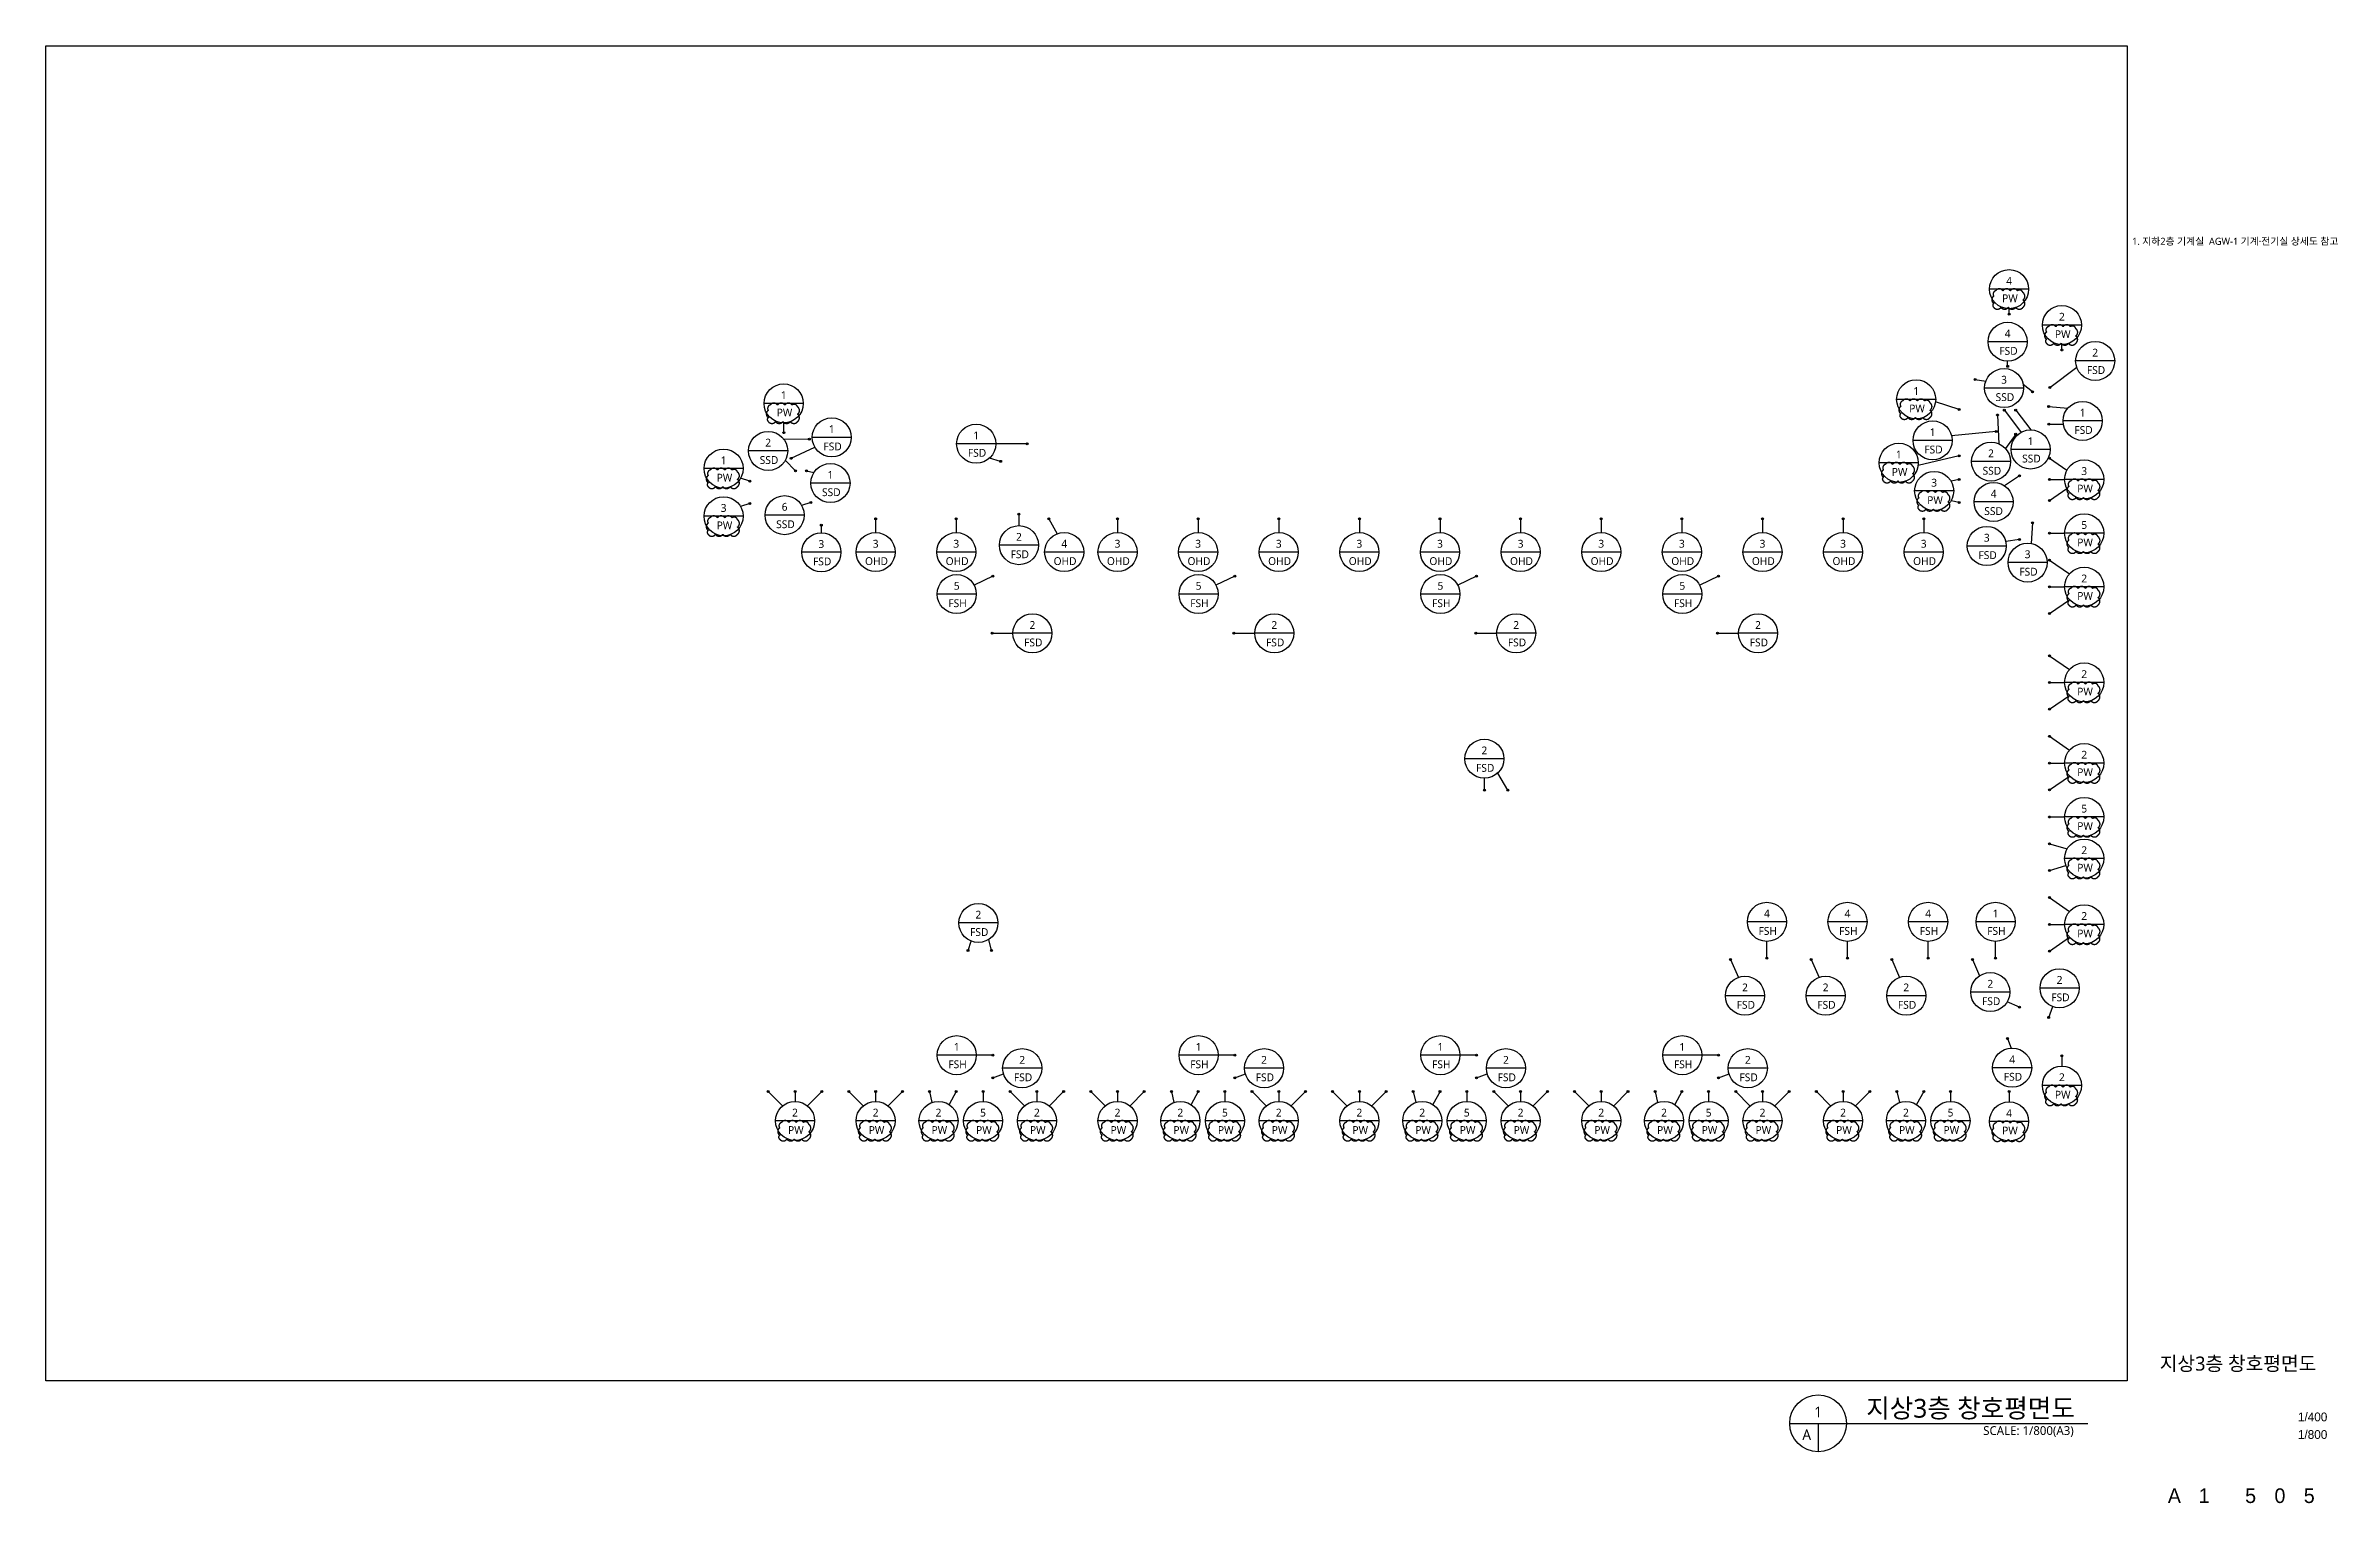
# Model space of a CAD drawing. Header units: millimetres. Extents: x -9539 to 338056, y 7443 to 2082110.
# Drawn here: x 8000 to 320239, y 929043 to 1127871 of the extents above; entities that cross this region are included whole.
import ezdxf
from ezdxf.enums import TextEntityAlignment as Align

# ---------------------------------------------------------------- set-up
doc = ezdxf.new("R2010")
doc.units = ezdxf.units.MM
doc.header["$LTSCALE"] = 1000
doc.header["$MEASUREMENT"] = 0
doc.linetypes.add('ACAD_ISO03W100', pattern=[30, 12, -18])
doc.layers.get('Defpoints').update_dxf_attribs({"color": 171, "linetype": 'CONTINUOUS'})
for name, color, linetype in [('BOX', 6, 'CONTINUOUS'), ('LED', 7, 'CONTINUOUS'), ('SYM', 7, 'CONTINUOUS'), ('TEXT', 3, 'CONTINUOUS'), ('TEXT-TITLE', 6, 'CONTINUOUS'), ('TEXT-기입', 6, 'CONTINUOUS'), ('txt', 3, 'CONTINUOUS')]:
    doc.layers.add(name, color=color, linetype=linetype)
doc.layers.add('VE변경사항적용-20220616', color=10, linetype='CONTINUOUS', plot=False)
doc.styles.add('CGS', font='cgse', dxfattribs={"bigfont": 'cgs'})
doc.styles.add('나눔바른고딕', font='NanumBarunGothic.ttf')

msp = doc.modelspace()

# ---------------------------------------------------------------- texts
at = {"layer": 'TEXT', "style": '나눔바른고딕'}
msp.add_text('1. 지하2층 기계실  AGW-1 기계·전기실 상세도 참고', height=960, dxfattribs=at).set_placement((292667, 1101200), align=Align.MIDDLE_LEFT)
msp.add_text('지상3층 창호평면도', height=2560, dxfattribs=at).set_placement((256379, 940715))
for s, p in [('1', (249819, 941491)), ('A', (248267, 938388))]:
    msp.add_text(s, height=1440, dxfattribs=at).set_placement(p, align=Align.MIDDLE)
msp.add_text('SCALE: 1/800(A3)', height=1200, dxfattribs=at).set_placement((284693, 939552), align=Align.TOP_RIGHT)
at = {"layer": 'TEXT-TITLE', "style": '나눔바른고딕'}
msp.add_text('지상3층 창호평면도', height=1920, dxfattribs=at).set_placement((307107, 947133), align=Align.CENTER)
at = {"layer": 'TEXT-기입', "style": 'CGS'}
for s, p in [('1/400', (315281, 939857)), ('1/800', (315281, 937457))]:
    msp.add_text(s, height=1200, dxfattribs=at).set_placement(p, align=Align.BOTTOM_LEFT)
for s, p in [('A', (298431, 930072)), ('1', (302481, 930072)), ('5', (308831, 930072)), ('0', (312831, 930072)), ('5', (316831, 930072))]:
    msp.add_text(s, height=2000, dxfattribs=at).set_placement(p, align=Align.MIDDLE_CENTER)
at = {"layer": 'txt', "style": '나눔바른고딕'}
for s, height, p in [('4', 1067, (275880, 1095803)), ('PW', 1066.7, (275996, 1093421)), ('2', 1067, (283080, 1090903)), ('FSD', 1066.7, (275796, 1086251)), ('4', 1067, (275680, 1088625)), ('PW', 1066.7, (283196, 1088521)), ('FSD', 1066.7, (287740, 1083632)), ('2', 1067, (287623, 1086006)), ('1', 1067, (108680, 1080211)), ('1', 1067, (263199, 1080771)), ('SSD', 1066.7, (275308, 1079940)), ('3', 1067, (275191, 1082314)), ('PW', 1066.7, (108796, 1077837)), ('PW', 1066.7, (263316, 1078389)), ('1', 1067, (285915, 1077829)), ('2', 1067, (106561, 1073732)), ('1', 1067, (115240, 1075584)), ('1', 1067, (134949, 1074712)), ('1', 1067, (265445, 1075167)), ('1', 1067, (278811, 1073931)), ('FSD', 1066.7, (286032, 1075455)), ('1', 1067, (100484, 1071327)), ('SSD', 1066.7, (106678, 1071358)), ('FSD', 1066.7, (115356, 1073209)), ('FSD', 1066.7, (135065, 1072338)), ('1', 1067, (260823, 1072112)), ('FSD', 1066.7, (265561, 1072792)), ('2', 1067, (273412, 1072270)), ('SSD', 1066.7, (278927, 1071557)), ('PW', 1066.7, (100601, 1068953)), ('1', 1067, (115063, 1069343)), ('PW', 1066.7, (260940, 1069730)), ('3', 1067, (265653, 1068267)), ('SSD', 1066.7, (273529, 1069896)), ('PW', 1066.7, (286242, 1067468)), ('3', 1067, (286125, 1069849)), ('3', 1067, (100484, 1064822)), ('6', 1067, (108809, 1064972)), ('SSD', 1066.7, (115180, 1066968)), ('PW', 1066.7, (265770, 1065885)), ('SSD', 1066.7, (273765, 1064394)), ('4', 1067, (273765, 1066768)), ('PW', 1066.7, (100601, 1062447)), ('SSD', 1066.7, (108926, 1062597)), ('5', 1067, (286125, 1062499)), ('3', 1067, (113818, 1059901)), ('3', 1067, (121230, 1059942)), ('3', 1067, (132230, 1059942)), ('FSD', 1066.7, (140896, 1058502)), ('2', 1067, (140780, 1060876)), ('4', 1067, (146956, 1059942)), ('3', 1067, (154230, 1059942)), ('3', 1067, (165230, 1059942)), ('3', 1067, (176230, 1059942)), ('3', 1067, (187230, 1059942)), ('3', 1067, (198230, 1059942)), ('3', 1067, (209230, 1059942)), ('3', 1067, (220230, 1059942)), ('3', 1067, (231230, 1059942)), ('3', 1067, (242230, 1059942)), ('3', 1067, (253230, 1059942)), ('3', 1067, (264230, 1059942)), ('FSD', 1066.7, (272948, 1058387)), ('3', 1067, (272832, 1060761)), ('3', 1067, (278404, 1058498)), ('PW', 1066.7, (286242, 1060118)), ('FSD', 1066.7, (113934, 1057526)), ('OHD', 1066.7, (121346, 1057568)), ('OHD', 1066.7, (132346, 1057568)), ('OHD', 1066.7, (147072, 1057568)), ('OHD', 1066.7, (154346, 1057568)), ('OHD', 1066.7, (165346, 1057568)), ('OHD', 1066.7, (176346, 1057568)), ('OHD', 1066.7, (187346, 1057568)), ('OHD', 1066.7, (198346, 1057568)), ('OHD', 1066.7, (209346, 1057568)), ('OHD', 1066.7, (220346, 1057568)), ('OHD', 1066.7, (231346, 1057568)), ('OHD', 1066.7, (242346, 1057568)), ('OHD', 1066.7, (253346, 1057568)), ('OHD', 1066.7, (264346, 1057568)), ('FSD', 1066.7, (278521, 1056123)), ('2', 1067, (286125, 1055199)), ('FSH', 1066.7, (132405, 1051826)), ('5', 1067, (132289, 1054200)), ('FSH', 1066.7, (165405, 1051826)), ('5', 1067, (165289, 1054200)), ('FSH', 1066.7, (198405, 1051826)), ('5', 1067, (198289, 1054200)), ('FSH', 1066.7, (231405, 1051826)), ('5', 1067, (231289, 1054200)), ('PW', 1066.7, (286242, 1052818)), ('2', 1067, (142621, 1048849)), ('2', 1067, (175621, 1048849)), ('2', 1067, (208621, 1048849)), ('2', 1067, (241621, 1048849)), ('FSD', 1066.7, (142737, 1046475)), ('FSD', 1066.7, (175737, 1046475)), ('FSD', 1066.7, (208737, 1046475)), ('FSD', 1066.7, (241737, 1046475)), ('PW', 1066.7, (286242, 1039768)), ('2', 1067, (286125, 1042149)), ('2', 1067, (204280, 1031738)), ('2', 1067, (286125, 1031149)), ('FSD', 1066.7, (204396, 1029363)), ('PW', 1066.7, (286242, 1028768)), ('5', 1067, (286125, 1023799)), ('PW', 1066.7, (286242, 1021418)), ('2', 1067, (286125, 1018124)), ('PW', 1066.7, (286242, 1015742)), ('2', 1067, (135243, 1009336)), ('4', 1067, (242830, 1009491)), ('4', 1067, (253830, 1009491)), ('4', 1067, (264830, 1009491)), ('1', 1067, (274030, 1009491)), ('2', 1067, (286125, 1009149)), ('FSD', 1066.7, (135360, 1006962)), ('FSH', 1066.7, (242946, 1007116)), ('FSH', 1066.7, (253946, 1007116)), ('FSH', 1066.7, (264946, 1007116)), ('FSH', 1066.7, (274146, 1007116)), ('PW', 1066.7, (286242, 1006768)), ('2', 1067, (239842, 999408)), ('2', 1067, (250842, 999408)), ('2', 1067, (261842, 999408)), ('2', 1067, (273310, 999904)), ('2', 1067, (282764, 1000429)), ('FSD', 1066.7, (239958, 997034)), ('FSD', 1066.7, (250958, 997034)), ('FSD', 1066.7, (261958, 997034)), ('FSD', 1066.7, (273426, 997530)), ('FSD', 1066.7, (282881, 998055)), ('1', 1067, (132289, 991299)), ('2', 1067, (141226, 989523)), ('1', 1067, (165289, 991299)), ('2', 1067, (174226, 989523)), ('1', 1067, (198289, 991299)), ('2', 1067, (207226, 989523)), ('1', 1067, (231289, 991299)), ('2', 1067, (240226, 989523)), ('4', 1067, (276292, 989595)), ('FSH', 1066.7, (132405, 988925)), ('FSD', 1066.7, (141342, 987148)), ('FSH', 1066.7, (165405, 988925)), ('FSD', 1066.7, (174342, 987148)), ('FSH', 1066.7, (198405, 988925)), ('FSD', 1066.7, (207342, 987148)), ('FSH', 1066.7, (231405, 988925)), ('FSD', 1066.7, (240342, 987148)), ('FSD', 1066.7, (276408, 987221)), ('2', 1067, (283080, 987157)), ('PW', 1066.7, (283196, 984775)), ('PW', 1066.7, (110346, 979955)), ('2', 1067, (110230, 982329)), ('PW', 1066.7, (121346, 979955)), ('2', 1067, (121230, 982329)), ('PW', 1066.7, (129921, 979955)), ('2', 1067, (129804, 982329)), ('PW', 1066.7, (135996, 979955)), ('5', 1067, (135880, 982329)), ('PW', 1066.7, (143346, 979955)), ('2', 1067, (143230, 982329)), ('PW', 1066.7, (154346, 979955)), ('2', 1067, (154230, 982329)), ('PW', 1066.7, (162921, 979955)), ('2', 1067, (162804, 982329)), ('PW', 1066.7, (168996, 979955)), ('5', 1067, (168880, 982329)), ('PW', 1066.7, (176346, 979955)), ('2', 1067, (176230, 982329)), ('PW', 1066.7, (187346, 979955)), ('2', 1067, (187230, 982329)), ('PW', 1066.7, (195921, 979955)), ('2', 1067, (195804, 982329)), ('PW', 1066.7, (201996, 979955)), ('5', 1067, (201880, 982329)), ('PW', 1066.7, (209346, 979955)), ('2', 1067, (209230, 982329)), ('PW', 1066.7, (220346, 979955)), ('2', 1067, (220230, 982329)), ('PW', 1066.7, (228921, 979955)), ('2', 1067, (228804, 982329)), ('PW', 1066.7, (234996, 979955)), ('5', 1067, (234880, 982329)), ('PW', 1066.7, (242346, 979955)), ('2', 1067, (242230, 982329)), ('PW', 1066.7, (253346, 979955)), ('2', 1067, (253230, 982329)), ('PW', 1066.7, (261921, 979955)), ('2', 1067, (261804, 982329)), ('PW', 1066.7, (267996, 979955)), ('5', 1067, (267880, 982329)), ('4', 1067, (275880, 982257)), ('PW', 1066.7, (275996, 979883))]:
    msp.add_text(s, height=height, dxfattribs=at).set_placement(p, align=Align.MIDDLE_CENTER)

# ---------------------------------------------------------------- hatches: boundary and pattern name
at = {"layer": 'LED'}
h = msp.add_hatch(color=256, dxfattribs=at)
h.dxf.hatch_style = 1
edge = h.paths.add_edge_path()
edge.add_arc((275880, 1091271), 133, 0, 360)
h = msp.add_hatch(color=256, dxfattribs=at)
h.dxf.hatch_style = 1
edge = h.paths.add_edge_path()
edge.add_arc((275680, 1084141), 133, 0, 360)
h = msp.add_hatch(color=256, dxfattribs=at)
h.dxf.hatch_style = 1
edge = h.paths.add_edge_path()
edge.add_arc((283080, 1086371), 133, 0, 360)
h = msp.add_hatch(color=256, dxfattribs=at)
h.dxf.hatch_style = 1
edge = h.paths.add_edge_path()
edge.add_arc((271255, 1082341), 133, 0, 360)
h = msp.add_hatch(color=256, dxfattribs=at)
h.dxf.hatch_style = 1
edge = h.paths.add_edge_path()
edge.add_arc((279080, 1080646), 133, 0, 360)
h = msp.add_hatch(color=256, dxfattribs=at)
h.dxf.hatch_style = 1
edge = h.paths.add_edge_path()
edge.add_arc((281426, 1081268), 133, 0, 360)
h = msp.add_hatch(color=256, dxfattribs=at)
h.dxf.hatch_style = 1
edge = h.paths.add_edge_path()
edge.add_arc((269051, 1078268), 133, 0, 360)
h = msp.add_hatch(color=256, dxfattribs=at)
h.dxf.hatch_style = 1
edge = h.paths.add_edge_path()
edge.add_arc((274276, 1077498), 133, 0, 360)
h = msp.add_hatch(color=256, dxfattribs=at)
h.dxf.hatch_style = 1
edge = h.paths.add_edge_path()
edge.add_arc((275226, 1078148), 133, 0, 360)
h = msp.add_hatch(color=256, dxfattribs=at)
h.dxf.hatch_style = 1
edge = h.paths.add_edge_path()
edge.add_arc((276776, 1078148), 133, 0, 360)
h = msp.add_hatch(color=256, dxfattribs=at)
h.dxf.hatch_style = 1
edge = h.paths.add_edge_path()
edge.add_arc((281276, 1078643), 133, 0, 360)
h = msp.add_hatch(color=256, dxfattribs=at)
h.dxf.hatch_style = 1
edge = h.paths.add_edge_path()
edge.add_arc((108684, 1075088), 133, 0, 360)
h = msp.add_hatch(color=256, dxfattribs=at)
h.dxf.hatch_style = 1
edge = h.paths.add_edge_path()
edge.add_arc((112184, 1074214), 133, 0, 360)
h = msp.add_hatch(color=256, dxfattribs=at)
h.dxf.hatch_style = 1
edge = h.paths.add_edge_path()
edge.add_arc((274126, 1075243), 133, 0, 360)
h = msp.add_hatch(color=256, dxfattribs=at)
h.dxf.hatch_style = 1
edge = h.paths.add_edge_path()
edge.add_arc((276776, 1074868), 133, 0, 360)
h = msp.add_hatch(color=256, dxfattribs=at)
h.dxf.hatch_style = 1
edge = h.paths.add_edge_path()
edge.add_arc((281280, 1076241), 133, 0, 360)
h = msp.add_hatch(color=256, dxfattribs=at)
h.dxf.hatch_style = 1
edge = h.paths.add_edge_path()
edge.add_arc((109721, 1071589), 133, 0, 360)
h = msp.add_hatch(color=256, dxfattribs=at)
h.dxf.hatch_style = 1
edge = h.paths.add_edge_path()
edge.add_arc((138284, 1071181), 133, 0, 360)
h = msp.add_hatch(color=256, dxfattribs=at)
h.dxf.hatch_style = 1
edge = h.paths.add_edge_path()
edge.add_arc((141884, 1073581), 133, 0, 360)
h = msp.add_hatch(color=256, dxfattribs=at)
h.dxf.hatch_style = 1
edge = h.paths.add_edge_path()
edge.add_arc((269051, 1071918), 133, 0, 360)
h = msp.add_hatch(color=256, dxfattribs=at)
h.dxf.hatch_style = 1
edge = h.paths.add_edge_path()
edge.add_arc((281401, 1071614), 133, 0, 360)
h = msp.add_hatch(color=256, dxfattribs=at)
h.dxf.hatch_style = 1
edge = h.paths.add_edge_path()
edge.add_arc((104059, 1068468), 133, 0, 360)
h = msp.add_hatch(color=256, dxfattribs=at)
h.dxf.hatch_style = 1
edge = h.paths.add_edge_path()
edge.add_arc((110279, 1069889), 133, 0, 360)
h = msp.add_hatch(color=256, dxfattribs=at)
h.dxf.hatch_style = 1
edge = h.paths.add_edge_path()
edge.add_arc((111784, 1069889), 133, 0, 360)
h = msp.add_hatch(color=256, dxfattribs=at)
h.dxf.hatch_style = 1
edge = h.paths.add_edge_path()
edge.add_arc((269051, 1068718), 133, 0, 360)
h = msp.add_hatch(color=256, dxfattribs=at)
h.dxf.hatch_style = 1
edge = h.paths.add_edge_path()
edge.add_arc((277310, 1069215), 133, 0, 360)
h = msp.add_hatch(color=256, dxfattribs=at)
h.dxf.hatch_style = 1
edge = h.paths.add_edge_path()
edge.add_arc((281403, 1068712), 133, 0, 360)
h = msp.add_hatch(color=256, dxfattribs=at)
h.dxf.hatch_style = 1
edge = h.paths.add_edge_path()
edge.add_arc((104059, 1065414), 133, 0, 360)
h = msp.add_hatch(color=256, dxfattribs=at)
h.dxf.hatch_style = 1
edge = h.paths.add_edge_path()
edge.add_arc((112384, 1065564), 133, 0, 360)
h = msp.add_hatch(color=256, dxfattribs=at)
h.dxf.hatch_style = 1
edge = h.paths.add_edge_path()
edge.add_arc((269051, 1065549), 133, 0, 360)
h = msp.add_hatch(color=256, dxfattribs=at)
h.dxf.hatch_style = 1
edge = h.paths.add_edge_path()
edge.add_arc((281401, 1065818), 133, 0, 360)
h = msp.add_hatch(color=256, dxfattribs=at)
h.dxf.hatch_style = 1
edge = h.paths.add_edge_path()
edge.add_arc((113817, 1062461), 133, 0, 360)
h = msp.add_hatch(color=256, dxfattribs=at)
h.dxf.hatch_style = 1
edge = h.paths.add_edge_path()
edge.add_arc((121231, 1063354), 133, 0, 360)
h = msp.add_hatch(color=256, dxfattribs=at)
h.dxf.hatch_style = 1
edge = h.paths.add_edge_path()
edge.add_arc((132231, 1063354), 133, 0, 360)
h = msp.add_hatch(color=256, dxfattribs=at)
h.dxf.hatch_style = 1
edge = h.paths.add_edge_path()
edge.add_arc((140782, 1063970), 133, 0, 360)
h = msp.add_hatch(color=256, dxfattribs=at)
h.dxf.hatch_style = 1
edge = h.paths.add_edge_path()
edge.add_arc((144841, 1063354), 133, 0, 360)
h = msp.add_hatch(color=256, dxfattribs=at)
h.dxf.hatch_style = 1
edge = h.paths.add_edge_path()
edge.add_arc((154231, 1063354), 133, 0, 360)
h = msp.add_hatch(color=256, dxfattribs=at)
h.dxf.hatch_style = 1
edge = h.paths.add_edge_path()
edge.add_arc((165231, 1063354), 133, 0, 360)
h = msp.add_hatch(color=256, dxfattribs=at)
h.dxf.hatch_style = 1
edge = h.paths.add_edge_path()
edge.add_arc((176231, 1063354), 133, 0, 360)
h = msp.add_hatch(color=256, dxfattribs=at)
h.dxf.hatch_style = 1
edge = h.paths.add_edge_path()
edge.add_arc((187231, 1063354), 133, 0, 360)
h = msp.add_hatch(color=256, dxfattribs=at)
h.dxf.hatch_style = 1
edge = h.paths.add_edge_path()
edge.add_arc((198231, 1063354), 133, 0, 360)
h = msp.add_hatch(color=256, dxfattribs=at)
h.dxf.hatch_style = 1
edge = h.paths.add_edge_path()
edge.add_arc((209231, 1063354), 133, 0, 360)
h = msp.add_hatch(color=256, dxfattribs=at)
h.dxf.hatch_style = 1
edge = h.paths.add_edge_path()
edge.add_arc((220231, 1063354), 133, 0, 360)
h = msp.add_hatch(color=256, dxfattribs=at)
h.dxf.hatch_style = 1
edge = h.paths.add_edge_path()
edge.add_arc((231231, 1063354), 133, 0, 360)
h = msp.add_hatch(color=256, dxfattribs=at)
h.dxf.hatch_style = 1
edge = h.paths.add_edge_path()
edge.add_arc((242231, 1063354), 133, 0, 360)
h = msp.add_hatch(color=256, dxfattribs=at)
h.dxf.hatch_style = 1
edge = h.paths.add_edge_path()
edge.add_arc((253231, 1063354), 133, 0, 360)
h = msp.add_hatch(color=256, dxfattribs=at)
h.dxf.hatch_style = 1
edge = h.paths.add_edge_path()
edge.add_arc((264231, 1063354), 133, 0, 360)
h = msp.add_hatch(color=256, dxfattribs=at)
h.dxf.hatch_style = 1
edge = h.paths.add_edge_path()
edge.add_arc((279078, 1062787), 133, 0, 360)
h = msp.add_hatch(color=256, dxfattribs=at)
h.dxf.hatch_style = 1
edge = h.paths.add_edge_path()
edge.add_arc((277310, 1060515), 133, 0, 360)
h = msp.add_hatch(color=256, dxfattribs=at)
h.dxf.hatch_style = 1
edge = h.paths.add_edge_path()
edge.add_arc((281403, 1061362), 133, 0, 360)
h = msp.add_hatch(color=256, dxfattribs=at)
h.dxf.hatch_style = 1
edge = h.paths.add_edge_path()
edge.add_arc((137226, 1055518), 133, 0, 360)
h = msp.add_hatch(color=256, dxfattribs=at)
h.dxf.hatch_style = 1
edge = h.paths.add_edge_path()
edge.add_arc((170226, 1055518), 133, 0, 360)
h = msp.add_hatch(color=256, dxfattribs=at)
h.dxf.hatch_style = 1
edge = h.paths.add_edge_path()
edge.add_arc((203226, 1055518), 133, 0, 360)
h = msp.add_hatch(color=256, dxfattribs=at)
h.dxf.hatch_style = 1
edge = h.paths.add_edge_path()
edge.add_arc((236226, 1055518), 133, 0, 360)
h = msp.add_hatch(color=256, dxfattribs=at)
h.dxf.hatch_style = 1
edge = h.paths.add_edge_path()
edge.add_arc((281401, 1057714), 133, 0, 360)
h = msp.add_hatch(color=256, dxfattribs=at)
h.dxf.hatch_style = 1
edge = h.paths.add_edge_path()
edge.add_arc((281403, 1054062), 133, 0, 360)
h = msp.add_hatch(color=256, dxfattribs=at)
h.dxf.hatch_style = 1
edge = h.paths.add_edge_path()
edge.add_arc((281401, 1050418), 133, 0, 360)
h = msp.add_hatch(color=256, dxfattribs=at)
h.dxf.hatch_style = 1
edge = h.paths.add_edge_path()
edge.add_arc((137108, 1047720), 133, 0, 360)
h = msp.add_hatch(color=256, dxfattribs=at)
h.dxf.hatch_style = 1
edge = h.paths.add_edge_path()
edge.add_arc((170108, 1047720), 133, 0, 360)
h = msp.add_hatch(color=256, dxfattribs=at)
h.dxf.hatch_style = 1
edge = h.paths.add_edge_path()
edge.add_arc((203108, 1047720), 133, 0, 360)
h = msp.add_hatch(color=256, dxfattribs=at)
h.dxf.hatch_style = 1
edge = h.paths.add_edge_path()
edge.add_arc((236108, 1047720), 133, 0, 360)
h = msp.add_hatch(color=256, dxfattribs=at)
h.dxf.hatch_style = 1
edge = h.paths.add_edge_path()
edge.add_arc((281401, 1044664), 133, 0, 360)
h = msp.add_hatch(color=256, dxfattribs=at)
h.dxf.hatch_style = 1
edge = h.paths.add_edge_path()
edge.add_arc((281403, 1041012), 133, 0, 360)
h = msp.add_hatch(color=256, dxfattribs=at)
h.dxf.hatch_style = 1
edge = h.paths.add_edge_path()
edge.add_arc((281401, 1037368), 133, 0, 360)
h = msp.add_hatch(color=256, dxfattribs=at)
h.dxf.hatch_style = 1
edge = h.paths.add_edge_path()
edge.add_arc((281401, 1033664), 133, 0, 360)
h = msp.add_hatch(color=256, dxfattribs=at)
h.dxf.hatch_style = 1
edge = h.paths.add_edge_path()
edge.add_arc((281403, 1030012), 133, 0, 360)
h = msp.add_hatch(color=256, dxfattribs=at)
h.dxf.hatch_style = 1
edge = h.paths.add_edge_path()
edge.add_arc((204284, 1026318), 133, 0, 360)
h = msp.add_hatch(color=256, dxfattribs=at)
h.dxf.hatch_style = 1
edge = h.paths.add_edge_path()
edge.add_arc((207484, 1026318), 133, 0, 360)
h = msp.add_hatch(color=256, dxfattribs=at)
h.dxf.hatch_style = 1
edge = h.paths.add_edge_path()
edge.add_arc((281401, 1026368), 133, 0, 360)
h = msp.add_hatch(color=256, dxfattribs=at)
h.dxf.hatch_style = 1
edge = h.paths.add_edge_path()
edge.add_arc((281403, 1022662), 133, 0, 360)
h = msp.add_hatch(color=256, dxfattribs=at)
h.dxf.hatch_style = 1
edge = h.paths.add_edge_path()
edge.add_arc((281403, 1019012), 133, 0, 360)
h = msp.add_hatch(color=256, dxfattribs=at)
h.dxf.hatch_style = 1
edge = h.paths.add_edge_path()
edge.add_arc((281401, 1015368), 133, 0, 360)
h = msp.add_hatch(color=256, dxfattribs=at)
h.dxf.hatch_style = 1
edge = h.paths.add_edge_path()
edge.add_arc((281401, 1011664), 133, 0, 360)
h = msp.add_hatch(color=256, dxfattribs=at)
h.dxf.hatch_style = 1
edge = h.paths.add_edge_path()
edge.add_arc((281403, 1008012), 133, 0, 360)
h = msp.add_hatch(color=256, dxfattribs=at)
h.dxf.hatch_style = 1
edge = h.paths.add_edge_path()
edge.add_arc((133831, 1004461), 133, 0, 360)
h = msp.add_hatch(color=256, dxfattribs=at)
h.dxf.hatch_style = 1
edge = h.paths.add_edge_path()
edge.add_arc((137031, 1004461), 133, 0, 360)
h = msp.add_hatch(color=256, dxfattribs=at)
h.dxf.hatch_style = 1
edge = h.paths.add_edge_path()
edge.add_arc((237878, 1003212), 133, 0, 360)
h = msp.add_hatch(color=256, dxfattribs=at)
h.dxf.hatch_style = 1
edge = h.paths.add_edge_path()
edge.add_arc((242832, 1003420), 133, 0, 360)
h = msp.add_hatch(color=256, dxfattribs=at)
h.dxf.hatch_style = 1
edge = h.paths.add_edge_path()
edge.add_arc((248878, 1003212), 133, 0, 360)
h = msp.add_hatch(color=256, dxfattribs=at)
h.dxf.hatch_style = 1
edge = h.paths.add_edge_path()
edge.add_arc((253832, 1003420), 133, 0, 360)
h = msp.add_hatch(color=256, dxfattribs=at)
h.dxf.hatch_style = 1
edge = h.paths.add_edge_path()
edge.add_arc((259878, 1003212), 133, 0, 360)
h = msp.add_hatch(color=256, dxfattribs=at)
h.dxf.hatch_style = 1
edge = h.paths.add_edge_path()
edge.add_arc((264832, 1003420), 133, 0, 360)
h = msp.add_hatch(color=256, dxfattribs=at)
h.dxf.hatch_style = 1
edge = h.paths.add_edge_path()
edge.add_arc((270878, 1003212), 133, 0, 360)
h = msp.add_hatch(color=256, dxfattribs=at)
h.dxf.hatch_style = 1
edge = h.paths.add_edge_path()
edge.add_arc((274032, 1003420), 133, 0, 360)
h = msp.add_hatch(color=256, dxfattribs=at)
h.dxf.hatch_style = 1
edge = h.paths.add_edge_path()
edge.add_arc((281401, 1004368), 133, 0, 360)
h = msp.add_hatch(color=256, dxfattribs=at)
h.dxf.hatch_style = 1
edge = h.paths.add_edge_path()
edge.add_arc((277309, 996718), 133, 0, 360)
h = msp.add_hatch(color=256, dxfattribs=at)
h.dxf.hatch_style = 1
edge = h.paths.add_edge_path()
edge.add_arc((281276, 995318), 133, 0, 360)
h = msp.add_hatch(color=256, dxfattribs=at)
h.dxf.hatch_style = 1
edge = h.paths.add_edge_path()
edge.add_arc((137226, 990168), 133, 0, 360)
h = msp.add_hatch(color=256, dxfattribs=at)
h.dxf.hatch_style = 1
edge = h.paths.add_edge_path()
edge.add_arc((170226, 990168), 133, 0, 360)
h = msp.add_hatch(color=256, dxfattribs=at)
h.dxf.hatch_style = 1
edge = h.paths.add_edge_path()
edge.add_arc((203226, 990168), 133, 0, 360)
h = msp.add_hatch(color=256, dxfattribs=at)
h.dxf.hatch_style = 1
edge = h.paths.add_edge_path()
edge.add_arc((236226, 990168), 133, 0, 360)
h = msp.add_hatch(color=256, dxfattribs=at)
h.dxf.hatch_style = 1
edge = h.paths.add_edge_path()
edge.add_arc((275677, 992450), 133, 0, 360)
h = msp.add_hatch(color=256, dxfattribs=at)
h.dxf.hatch_style = 1
edge = h.paths.add_edge_path()
edge.add_arc((283077, 990095), 133, 0, 360)
h = msp.add_hatch(color=256, dxfattribs=at)
h.dxf.hatch_style = 1
edge = h.paths.add_edge_path()
edge.add_arc((137226, 987068), 133, 0, 360)
h = msp.add_hatch(color=256, dxfattribs=at)
h.dxf.hatch_style = 1
edge = h.paths.add_edge_path()
edge.add_arc((170226, 987068), 133, 0, 360)
h = msp.add_hatch(color=256, dxfattribs=at)
h.dxf.hatch_style = 1
edge = h.paths.add_edge_path()
edge.add_arc((203226, 987068), 133, 0, 360)
h = msp.add_hatch(color=256, dxfattribs=at)
h.dxf.hatch_style = 1
edge = h.paths.add_edge_path()
edge.add_arc((236226, 987068), 133, 0, 360)
h = msp.add_hatch(color=256, dxfattribs=at)
h.dxf.hatch_style = 1
edge = h.paths.add_edge_path()
edge.add_arc((106579, 985196), 133, 0, 360)
h = msp.add_hatch(color=256, dxfattribs=at)
h.dxf.hatch_style = 1
edge = h.paths.add_edge_path()
edge.add_arc((110232, 985195), 133, 0, 360)
h = msp.add_hatch(color=256, dxfattribs=at)
h.dxf.hatch_style = 1
edge = h.paths.add_edge_path()
edge.add_arc((113881, 985196), 133, 0, 360)
h = msp.add_hatch(color=256, dxfattribs=at)
h.dxf.hatch_style = 1
edge = h.paths.add_edge_path()
edge.add_arc((117579, 985196), 133, 0, 360)
h = msp.add_hatch(color=256, dxfattribs=at)
h.dxf.hatch_style = 1
edge = h.paths.add_edge_path()
edge.add_arc((121232, 985195), 133, 0, 360)
h = msp.add_hatch(color=256, dxfattribs=at)
h.dxf.hatch_style = 1
edge = h.paths.add_edge_path()
edge.add_arc((124881, 985196), 133, 0, 360)
h = msp.add_hatch(color=256, dxfattribs=at)
h.dxf.hatch_style = 1
edge = h.paths.add_edge_path()
edge.add_arc((128579, 985196), 133, 0, 360)
h = msp.add_hatch(color=256, dxfattribs=at)
h.dxf.hatch_style = 1
edge = h.paths.add_edge_path()
edge.add_arc((132232, 985195), 133, 0, 360)
h = msp.add_hatch(color=256, dxfattribs=at)
h.dxf.hatch_style = 1
edge = h.paths.add_edge_path()
edge.add_arc((135882, 985195), 133, 0, 360)
h = msp.add_hatch(color=256, dxfattribs=at)
h.dxf.hatch_style = 1
edge = h.paths.add_edge_path()
edge.add_arc((139579, 985196), 133, 0, 360)
h = msp.add_hatch(color=256, dxfattribs=at)
h.dxf.hatch_style = 1
edge = h.paths.add_edge_path()
edge.add_arc((143232, 985195), 133, 0, 360)
h = msp.add_hatch(color=256, dxfattribs=at)
h.dxf.hatch_style = 1
edge = h.paths.add_edge_path()
edge.add_arc((146881, 985196), 133, 0, 360)
h = msp.add_hatch(color=256, dxfattribs=at)
h.dxf.hatch_style = 1
edge = h.paths.add_edge_path()
edge.add_arc((150579, 985196), 133, 0, 360)
h = msp.add_hatch(color=256, dxfattribs=at)
h.dxf.hatch_style = 1
edge = h.paths.add_edge_path()
edge.add_arc((154232, 985195), 133, 0, 360)
h = msp.add_hatch(color=256, dxfattribs=at)
h.dxf.hatch_style = 1
edge = h.paths.add_edge_path()
edge.add_arc((157881, 985196), 133, 0, 360)
h = msp.add_hatch(color=256, dxfattribs=at)
h.dxf.hatch_style = 1
edge = h.paths.add_edge_path()
edge.add_arc((161579, 985196), 133, 0, 360)
h = msp.add_hatch(color=256, dxfattribs=at)
h.dxf.hatch_style = 1
edge = h.paths.add_edge_path()
edge.add_arc((165232, 985195), 133, 0, 360)
h = msp.add_hatch(color=256, dxfattribs=at)
h.dxf.hatch_style = 1
edge = h.paths.add_edge_path()
edge.add_arc((168882, 985195), 133, 0, 360)
h = msp.add_hatch(color=256, dxfattribs=at)
h.dxf.hatch_style = 1
edge = h.paths.add_edge_path()
edge.add_arc((172579, 985196), 133, 0, 360)
h = msp.add_hatch(color=256, dxfattribs=at)
h.dxf.hatch_style = 1
edge = h.paths.add_edge_path()
edge.add_arc((176232, 985195), 133, 0, 360)
h = msp.add_hatch(color=256, dxfattribs=at)
h.dxf.hatch_style = 1
edge = h.paths.add_edge_path()
edge.add_arc((179881, 985196), 133, 0, 360)
h = msp.add_hatch(color=256, dxfattribs=at)
h.dxf.hatch_style = 1
edge = h.paths.add_edge_path()
edge.add_arc((183579, 985196), 133, 0, 360)
h = msp.add_hatch(color=256, dxfattribs=at)
h.dxf.hatch_style = 1
edge = h.paths.add_edge_path()
edge.add_arc((187232, 985195), 133, 0, 360)
h = msp.add_hatch(color=256, dxfattribs=at)
h.dxf.hatch_style = 1
edge = h.paths.add_edge_path()
edge.add_arc((190881, 985196), 133, 0, 360)
h = msp.add_hatch(color=256, dxfattribs=at)
h.dxf.hatch_style = 1
edge = h.paths.add_edge_path()
edge.add_arc((194579, 985196), 133, 0, 360)
h = msp.add_hatch(color=256, dxfattribs=at)
h.dxf.hatch_style = 1
edge = h.paths.add_edge_path()
edge.add_arc((198232, 985195), 133, 0, 360)
h = msp.add_hatch(color=256, dxfattribs=at)
h.dxf.hatch_style = 1
edge = h.paths.add_edge_path()
edge.add_arc((201882, 985195), 133, 0, 360)
h = msp.add_hatch(color=256, dxfattribs=at)
h.dxf.hatch_style = 1
edge = h.paths.add_edge_path()
edge.add_arc((205579, 985196), 133, 0, 360)
h = msp.add_hatch(color=256, dxfattribs=at)
h.dxf.hatch_style = 1
edge = h.paths.add_edge_path()
edge.add_arc((209232, 985195), 133, 0, 360)
h = msp.add_hatch(color=256, dxfattribs=at)
h.dxf.hatch_style = 1
edge = h.paths.add_edge_path()
edge.add_arc((212881, 985196), 133, 0, 360)
h = msp.add_hatch(color=256, dxfattribs=at)
h.dxf.hatch_style = 1
edge = h.paths.add_edge_path()
edge.add_arc((216579, 985196), 133, 0, 360)
h = msp.add_hatch(color=256, dxfattribs=at)
h.dxf.hatch_style = 1
edge = h.paths.add_edge_path()
edge.add_arc((220232, 985195), 133, 0, 360)
h = msp.add_hatch(color=256, dxfattribs=at)
h.dxf.hatch_style = 1
edge = h.paths.add_edge_path()
edge.add_arc((223881, 985196), 133, 0, 360)
h = msp.add_hatch(color=256, dxfattribs=at)
h.dxf.hatch_style = 1
edge = h.paths.add_edge_path()
edge.add_arc((227579, 985196), 133, 0, 360)
h = msp.add_hatch(color=256, dxfattribs=at)
h.dxf.hatch_style = 1
edge = h.paths.add_edge_path()
edge.add_arc((231232, 985195), 133, 0, 360)
h = msp.add_hatch(color=256, dxfattribs=at)
h.dxf.hatch_style = 1
edge = h.paths.add_edge_path()
edge.add_arc((234882, 985195), 133, 0, 360)
h = msp.add_hatch(color=256, dxfattribs=at)
h.dxf.hatch_style = 1
edge = h.paths.add_edge_path()
edge.add_arc((238579, 985196), 133, 0, 360)
h = msp.add_hatch(color=256, dxfattribs=at)
h.dxf.hatch_style = 1
edge = h.paths.add_edge_path()
edge.add_arc((242232, 985195), 133, 0, 360)
h = msp.add_hatch(color=256, dxfattribs=at)
h.dxf.hatch_style = 1
edge = h.paths.add_edge_path()
edge.add_arc((245881, 985196), 133, 0, 360)
h = msp.add_hatch(color=256, dxfattribs=at)
h.dxf.hatch_style = 1
edge = h.paths.add_edge_path()
edge.add_arc((249579, 985196), 133, 0, 360)
h = msp.add_hatch(color=256, dxfattribs=at)
h.dxf.hatch_style = 1
edge = h.paths.add_edge_path()
edge.add_arc((253232, 985195), 133, 0, 360)
h = msp.add_hatch(color=256, dxfattribs=at)
h.dxf.hatch_style = 1
edge = h.paths.add_edge_path()
edge.add_arc((256881, 985196), 133, 0, 360)
h = msp.add_hatch(color=256, dxfattribs=at)
h.dxf.hatch_style = 1
edge = h.paths.add_edge_path()
edge.add_arc((260579, 985196), 133, 0, 360)
h = msp.add_hatch(color=256, dxfattribs=at)
h.dxf.hatch_style = 1
edge = h.paths.add_edge_path()
edge.add_arc((264232, 985195), 133, 0, 360)
h = msp.add_hatch(color=256, dxfattribs=at)
h.dxf.hatch_style = 1
edge = h.paths.add_edge_path()
edge.add_arc((267882, 985195), 133, 0, 360)
h = msp.add_hatch(color=256, dxfattribs=at)
h.dxf.hatch_style = 1
edge = h.paths.add_edge_path()
edge.add_arc((275877, 985195), 133, 0, 360)

# ---------------------------------------------------------------- linework, layer by layer
at = {"layer": 'BOX'}
for p, q in [((278547, 1094669), (273213, 1094669)), ((285747, 1089769), (280413, 1089769)), ((278347, 1087492), (273013, 1087492)), ((290290, 1084873), (284956, 1084873)), ((277858, 1081181), (272524, 1081181)), ((111347, 1079078), (106013, 1079078)), ((265866, 1079637), (260533, 1079637)), ((117907, 1074450), (112573, 1074450)), ((288582, 1076696), (283249, 1076696)), ((109228, 1072599), (103895, 1072599)), ((137616, 1073579), (132282, 1073579)), ((268112, 1074033), (262778, 1074033)), ((276079, 1071137), (270746, 1071137)), ((281477, 1072798), (276144, 1072798)), ((103151, 1070194), (97818, 1070194)), ((117730, 1068209), (112397, 1068209)), ((263490, 1070979), (258157, 1070979)), ((288792, 1068716), (283458, 1068716)), ((268320, 1067134), (262987, 1067134)), ((276432, 1065635), (271098, 1065635)), ((103151, 1063688), (97818, 1063688)), ((111476, 1063838), (106143, 1063838)), ((116484, 1058767), (111151, 1058767)), ((123897, 1058809), (118563, 1058809)), ((134897, 1058809), (129563, 1058809)), ((143447, 1059743), (138113, 1059743)), ((149623, 1058809), (144289, 1058809)), ((156897, 1058809), (151563, 1058809)), ((167897, 1058809), (162563, 1058809)), ((178897, 1058809), (173563, 1058809)), ((189897, 1058809), (184563, 1058809)), ((200897, 1058809), (195563, 1058809)), ((211897, 1058809), (206563, 1058809)), ((222897, 1058809), (217563, 1058809)), ((233897, 1058809), (228563, 1058809)), ((244897, 1058809), (239563, 1058809)), ((255897, 1058809), (250563, 1058809)), ((266897, 1058809), (261563, 1058809)), ((275498, 1059628), (270165, 1059628)), ((288792, 1061366), (283458, 1061366)), ((281071, 1057364), (275738, 1057364)), ((134955, 1053067), (129622, 1053067)), ((167955, 1053067), (162622, 1053067)), ((200955, 1053067), (195622, 1053067)), ((233955, 1053067), (228622, 1053067)), ((288792, 1054066), (283458, 1054066)), ((145287, 1047716), (139954, 1047716)), ((178287, 1047716), (172954, 1047716)), ((211287, 1047716), (205954, 1047716)), ((244287, 1047716), (238954, 1047716)), ((288792, 1041016), (283458, 1041016)), ((206947, 1030604), (201613, 1030604)), ((288792, 1030016), (283458, 1030016)), ((288792, 1022666), (283458, 1022666)), ((288792, 1016991), (283458, 1016991)), ((137910, 1008203), (132576, 1008203)), ((245497, 1008357), (240163, 1008357)), ((256497, 1008357), (251163, 1008357)), ((267497, 1008357), (262163, 1008357)), ((276697, 1008357), (271363, 1008357)), ((288792, 1008016), (283458, 1008016)), ((285431, 999296), (280097, 999296)), ((242508, 998275), (237175, 998275)), ((253508, 998275), (248175, 998275)), ((264508, 998275), (259175, 998275)), ((275976, 998771), (270643, 998771)), ((134955, 990166), (129622, 990166)), ((167955, 990166), (162622, 990166)), ((200955, 990166), (195622, 990166)), ((233955, 990166), (228622, 990166)), ((143892, 988389), (138559, 988389)), ((176892, 988389), (171559, 988389)), ((209892, 988389), (204559, 988389)), ((242892, 988389), (237559, 988389)), ((278958, 988462), (273625, 988462)), ((285747, 986023), (280413, 986023)), ((112897, 981195), (107563, 981195)), ((123897, 981195), (118563, 981195)), ((132471, 981195), (127138, 981195)), ((138547, 981195), (133213, 981195)), ((145897, 981195), (140563, 981195)), ((156897, 981195), (151563, 981195)), ((165471, 981195), (160138, 981195)), ((171547, 981195), (166213, 981195)), ((178897, 981195), (173563, 981195)), ((189897, 981195), (184563, 981195)), ((198471, 981195), (193138, 981195)), ((204547, 981195), (199213, 981195)), ((211897, 981195), (206563, 981195)), ((222897, 981195), (217563, 981195)), ((231471, 981195), (226138, 981195)), ((237547, 981195), (232213, 981195)), ((244897, 981195), (239563, 981195)), ((255897, 981195), (250563, 981195)), ((264471, 981195), (259138, 981195)), ((270547, 981195), (265213, 981195)), ((278547, 981123), (273213, 981123))]:
    msp.add_line(p, q, dxfattribs=at)
for centre in [(275880, 1094669), (275680, 1087492), (283080, 1089769), (287623, 1084873), (275191, 1081181), (108680, 1079078), (263199, 1079637), (285915, 1076696), (106561, 1072599), (115240, 1074450), (134949, 1073579), (265445, 1074033), (278811, 1072798), (100484, 1070194), (260823, 1070979), (273412, 1071137), (286125, 1068716), (115063, 1068209), (265653, 1067134), (273765, 1065635), (100484, 1063688), (108809, 1063838), (140780, 1059743), (272832, 1059628), (286125, 1061366), (113818, 1058767), (121230, 1058809), (132230, 1058809), (146956, 1058809), (154230, 1058809), (165230, 1058809), (176230, 1058809), (187230, 1058809), (198230, 1058809), (209230, 1058809), (220230, 1058809), (231230, 1058809), (242230, 1058809), (253230, 1058809), (264230, 1058809), (278404, 1057364), (132289, 1053067), (165289, 1053067), (198289, 1053067), (231289, 1053067), (286125, 1054066), (142621, 1047716), (175621, 1047716), (208621, 1047716), (241621, 1047716), (286125, 1041016), (204280, 1030604), (286125, 1030016), (286125, 1022666), (286125, 1016991), (135243, 1008203), (242830, 1008357), (253830, 1008357), (264830, 1008357), (274030, 1008357), (286125, 1008016), (239842, 998275), (250842, 998275), (261842, 998275), (273310, 998771), (282764, 999296), (132289, 990166), (141226, 988389), (165289, 990166), (174226, 988389), (198289, 990166), (207226, 988389), (231289, 990166), (240226, 988389), (276292, 988462), (283080, 986023), (110230, 981195), (121230, 981195), (129804, 981195), (135880, 981195), (143230, 981195), (154230, 981195), (162804, 981195), (168880, 981195), (176230, 981195), (187230, 981195), (195804, 981195), (201880, 981195), (209230, 981195), (220230, 981195), (228804, 981195), (234880, 981195), (242230, 981195), (253230, 981195), (261804, 981195), (267880, 981195), (275880, 981123)]:
    msp.add_circle(centre, 2667, dxfattribs=at)
at = {"layer": 'Defpoints', "ltscale": 10000}
msp.add_lwpolyline([(8000, 1127871), (292000, 1127871), (292000, 945729), (8000, 945729)], close=True, dxfattribs=at)
at = {"layer": 'LED'}
for points in [[(275880, 1091266), (275880, 1092003)], [(283080, 1086366), (283080, 1087103)], [(275680, 1084136), (275680, 1084825)], [(281430, 1081266), (285101, 1084006)], [(271255, 1082341), (272702, 1082136)], [(279080, 1080641), (277813, 1081666)], [(269055, 1078266), (265844, 1079292)], [(274280, 1077496), (274485, 1073578)], [(275230, 1078146), (277524, 1075134)], [(276780, 1078146), (278822, 1075464)], [(281280, 1078641), (283889, 1078429)], [(108680, 1075091), (108680, 1076411)], [(112180, 1074216), (108729, 1074152)], [(274130, 1075241), (268032, 1074679)], [(276780, 1074866), (275392, 1072924)], [(281284, 1076239), (283283, 1076272)], [(110275, 1069891), (108901, 1071319)], [(109725, 1071591), (112922, 1073132)], [(138280, 1071179), (136751, 1071613)], [(141880, 1073579), (137616, 1073579)], [(269055, 1071916), (263463, 1070600)], [(281405, 1071616), (283774, 1069974)], [(104055, 1068466), (102797, 1068866)], [(111780, 1069891), (112812, 1069638)], [(269055, 1068716), (267967, 1068460)], [(277305, 1069216), (275238, 1067858)], [(281405, 1068716), (283458, 1068716)], [(104055, 1065416), (102797, 1065016)], [(112380, 1065566), (111122, 1065166)], [(269055, 1065552), (267967, 1065808)], [(281405, 1065816), (283774, 1067458)], [(113818, 1062466), (113818, 1061434)], [(121230, 1063349), (121230, 1061475)], [(132230, 1063349), (132230, 1061475)], [(140780, 1063966), (140780, 1062410)], [(144840, 1063349), (145994, 1061296)], [(154230, 1063349), (154230, 1061475)], [(165230, 1063349), (165230, 1061475)], [(176230, 1063349), (176230, 1061475)], [(187230, 1063349), (187230, 1061475)], [(198230, 1063349), (198230, 1061475)], [(209230, 1063349), (209230, 1061475)], [(220230, 1063349), (220230, 1061475)], [(231230, 1063349), (231230, 1061475)], [(242230, 1063349), (242230, 1061475)], [(253230, 1063349), (253230, 1061475)], [(264230, 1063349), (264230, 1061475)], [(279080, 1062791), (278868, 1059990)], [(277305, 1060516), (275425, 1060250)], [(281405, 1061366), (283458, 1061366)], [(137230, 1055516), (134662, 1054284)], [(170230, 1055516), (167662, 1054284)], [(203230, 1055516), (200662, 1054284)], [(236230, 1055516), (233662, 1054284)], [(281405, 1057716), (284125, 1055830)], [(281405, 1054066), (283458, 1054066)], [(281405, 1050416), (284125, 1052302)], [(137105, 1047716), (139954, 1047716)], [(170105, 1047716), (172954, 1047716)], [(203105, 1047716), (205954, 1047716)], [(236105, 1047716), (238954, 1047716)], [(281405, 1044666), (284125, 1042780)], [(281405, 1041016), (283458, 1041016)], [(281405, 1037366), (284125, 1039252)], [(281405, 1033666), (284125, 1031780)], [(204280, 1026316), (204280, 1027938)], [(207480, 1026316), (206106, 1028661)], [(281405, 1030016), (283458, 1030016)], [(281405, 1026366), (284125, 1028252)], [(281405, 1022666), (283458, 1022666)], [(281405, 1019016), (283814, 1018321)], [(281405, 1015366), (283628, 1016056)], [(281405, 1011666), (284125, 1009780)], [(133830, 1004466), (134265, 1005722)], [(137030, 1004466), (136682, 1005957)], [(242830, 1003416), (242830, 1005691)], [(253830, 1003416), (253830, 1005691)], [(264830, 1003416), (264830, 1005691)], [(274030, 1003416), (274030, 1005691)], [(281405, 1008016), (283458, 1008016)], [(281405, 1004366), (284125, 1006252)], [(237880, 1003216), (238946, 1000786)], [(248880, 1003216), (249946, 1000786)], [(259880, 1003216), (260946, 1000786)], [(270880, 1003216), (271851, 1001003)], [(277305, 996716), (275618, 997435)], [(281280, 995316), (281838, 996795)], [(137230, 990166), (134955, 990166)], [(170230, 990166), (167955, 990166)], [(203230, 990166), (200955, 990166)], [(236230, 990166), (233955, 990166)], [(275680, 992446), (276146, 991125)], [(283080, 990091), (283080, 988690)], [(137230, 987066), (138673, 987617)], [(170230, 987066), (171673, 987617)], [(203230, 987066), (204673, 987617)], [(236230, 987066), (237673, 987617)], [(106580, 985191), (108525, 983246)], [(110230, 985191), (110230, 983862)], [(113880, 985191), (111935, 983246)], [(117580, 985191), (119525, 983246)], [(121230, 985191), (121230, 983862)], [(124880, 985191), (122935, 983246)], [(128580, 985191), (128914, 983709)], [(132230, 985191), (131266, 983426)], [(135880, 985191), (135880, 983862)], [(139580, 985191), (141525, 983246)], [(143230, 985191), (143230, 983862)], [(146880, 985191), (144935, 983246)], [(150580, 985191), (152525, 983246)], [(154230, 985191), (154230, 983862)], [(157880, 985191), (155935, 983246)], [(161580, 985191), (161914, 983709)], [(165230, 985191), (164266, 983426)], [(168880, 985191), (168880, 983862)], [(172580, 985191), (174525, 983246)], [(176230, 985191), (176230, 983862)], [(179880, 985191), (177935, 983246)], [(183580, 985191), (185525, 983246)], [(187230, 985191), (187230, 983862)], [(190880, 985191), (188935, 983246)], [(194580, 985191), (194914, 983709)], [(198230, 985191), (197266, 983426)], [(201880, 985191), (201880, 983862)], [(205580, 985191), (207525, 983246)], [(209230, 985191), (209230, 983862)], [(212880, 985191), (210935, 983246)], [(216580, 985191), (218525, 983246)], [(220230, 985191), (220230, 983862)], [(223880, 985191), (221935, 983246)], [(227580, 985191), (227914, 983709)], [(231230, 985191), (230266, 983426)], [(234880, 985191), (234880, 983862)], [(238580, 985191), (240525, 983246)], [(242230, 985191), (242230, 983862)], [(245880, 985191), (243935, 983246)], [(249580, 985191), (251525, 983246)], [(253230, 985191), (253230, 983862)], [(256880, 985191), (254935, 983246)], [(260580, 985191), (260914, 983709)], [(264230, 985191), (263266, 983426)], [(267880, 985191), (267880, 983862)], [(275880, 985191), (275880, 983790)]]:
    msp.add_lwpolyline(points, dxfattribs=at)
for centre in [(275880, 1091271), (275680, 1084141), (283080, 1086371), (271255, 1082341), (279080, 1080646), (281426, 1081268), (269051, 1078268), (274276, 1077498), (275226, 1078148), (276776, 1078148), (281276, 1078643), (108684, 1075088), (112184, 1074214), (274126, 1075243), (276776, 1074868), (281280, 1076241), (109721, 1071589), (138284, 1071181), (141884, 1073581), (269051, 1071918), (281401, 1071614), (104059, 1068468), (110279, 1069889), (111784, 1069889), (269051, 1068718), (277310, 1069215), (281403, 1068712), (104059, 1065414), (112384, 1065564), (269051, 1065549), (281401, 1065818), (113817, 1062461), (121231, 1063354), (132231, 1063354), (140782, 1063970), (144841, 1063354), (154231, 1063354), (165231, 1063354), (176231, 1063354), (187231, 1063354), (198231, 1063354), (209231, 1063354), (220231, 1063354), (231231, 1063354), (242231, 1063354), (253231, 1063354), (264231, 1063354), (279078, 1062787), (277310, 1060515), (281403, 1061362), (137226, 1055518), (170226, 1055518), (203226, 1055518), (236226, 1055518), (281401, 1057714), (281403, 1054062), (281401, 1050418), (137108, 1047720), (170108, 1047720), (203108, 1047720), (236108, 1047720), (281401, 1044664), (281403, 1041012), (281401, 1037368), (281401, 1033664), (281403, 1030012), (204284, 1026318), (207484, 1026318), (281401, 1026368), (281403, 1022662), (281403, 1019012), (281401, 1015368), (281401, 1011664), (281403, 1008012), (133831, 1004461), (137031, 1004461), (237878, 1003212), (242832, 1003420), (248878, 1003212), (253832, 1003420), (259878, 1003212), (264832, 1003420), (270878, 1003212), (274032, 1003420), (281401, 1004368), (277309, 996718), (281276, 995318), (137226, 990168), (170226, 990168), (203226, 990168), (236226, 990168), (275677, 992450), (283077, 990095), (137226, 987068), (170226, 987068), (203226, 987068), (236226, 987068), (106579, 985196), (110232, 985195), (113881, 985196), (117579, 985196), (121232, 985195), (124881, 985196), (128579, 985196), (132232, 985195), (135882, 985195), (139579, 985196), (143232, 985195), (146881, 985196), (150579, 985196), (154232, 985195), (157881, 985196), (161579, 985196), (165232, 985195), (168882, 985195), (172579, 985196), (176232, 985195), (179881, 985196), (183579, 985196), (187232, 985195), (190881, 985196), (194579, 985196), (198232, 985195), (201882, 985195), (205579, 985196), (209232, 985195), (212881, 985196), (216579, 985196), (220232, 985195), (223881, 985196), (227579, 985196), (231232, 985195), (234882, 985195), (238579, 985196), (242232, 985195), (245881, 985196), (249579, 985196), (253232, 985195), (256881, 985196), (260579, 985196), (264232, 985195), (267882, 985195), (275877, 985195)]:
    msp.add_circle(centre, 133, dxfattribs=at)
at = {"layer": 'SYM'}
for p, q in [((245940, 939940), (286627, 939940)), ((249819, 939940), (249819, 936061))]:
    msp.add_line(p, q, dxfattribs=at)
msp.add_circle((249819, 939940), 3879, dxfattribs=at)
at = {"layer": 'VE변경사항적용-20220616', "linetype": 'ACAD_ISO03W100'}
for points in [[(273772, 1092196, 0.5205671), (274772, 1092196, 0.5205671), (275772, 1092196, 0.5205671), (276772, 1092196, 0.5205671), (277772, 1092196, 0.5205671), (277780, 1093188, 0.5205671), (277780, 1094188, 0.5205671), (277040, 1094448, 0.5205671), (276040, 1094448, 0.5205671), (275040, 1094448, 0.5205671), (274040, 1094448, 0.5205671), (273772, 1093715, 0.5205671), (273772, 1092715, 0.5205671)], [(280972, 1087296, 0.5205671), (281972, 1087296, 0.5205671), (282972, 1087296, 0.5205671), (283972, 1087296, 0.5205671), (284972, 1087296, 0.5205671), (284980, 1088288, 0.5205671), (284980, 1089288, 0.5205671), (284240, 1089548, 0.5205671), (283240, 1089548, 0.5205671), (282240, 1089548, 0.5205671), (281240, 1089548, 0.5205671), (280972, 1088815, 0.5205671), (280972, 1087815, 0.5205671)], [(106572, 1076612, 0.5205671), (107572, 1076612, 0.5205671), (108572, 1076612, 0.5205671), (109572, 1076612, 0.5205671), (110572, 1076612, 0.5205671), (110580, 1077604, 0.5205671), (110580, 1078604, 0.5205671), (109840, 1078864, 0.5205671), (108840, 1078864, 0.5205671), (107840, 1078864, 0.5205671), (106840, 1078864, 0.5205671), (106572, 1078131, 0.5205671), (106572, 1077131, 0.5205671)], [(261091, 1077164, 0.5205671), (262091, 1077164, 0.5205671), (263091, 1077164, 0.5205671), (264091, 1077164, 0.5205671), (265091, 1077164, 0.5205671), (265099, 1078156, 0.5205671), (265099, 1079156, 0.5205671), (264359, 1079415, 0.5205671), (263359, 1079415, 0.5205671), (262359, 1079415, 0.5205671), (261359, 1079415, 0.5205671), (261091, 1078683, 0.5205671), (261091, 1077683, 0.5205671)], [(258715, 1068505, 0.5205671), (259715, 1068505, 0.5205671), (260715, 1068505, 0.5205671), (261715, 1068505, 0.5205671), (262715, 1068505, 0.5205671), (262723, 1069497, 0.5205671), (262723, 1070497, 0.5205671), (261983, 1070757, 0.5205671), (260983, 1070757, 0.5205671), (259983, 1070757, 0.5205671), (258983, 1070757, 0.5205671), (258715, 1070025, 0.5205671), (258715, 1069025, 0.5205671)], [(98376, 1067728, 0.5205671), (99376, 1067728, 0.5205671), (100376, 1067728, 0.5205671), (101376, 1067728, 0.5205671), (102376, 1067728, 0.5205671), (102384, 1068720, 0.5205671), (102384, 1069720, 0.5205671), (101644, 1069979, 0.5205671), (100644, 1069979, 0.5205671), (99644, 1069979, 0.5205671), (98644, 1069979, 0.5205671), (98376, 1069247, 0.5205671), (98376, 1068247, 0.5205671)], [(284017, 1066243, 0.5205671), (285017, 1066243, 0.5205671), (286017, 1066243, 0.5205671), (287017, 1066243, 0.5205671), (288017, 1066243, 0.5205671), (288025, 1067235, 0.5205671), (288025, 1068235, 0.5205671), (287285, 1068494, 0.5205671), (286285, 1068494, 0.5205671), (285285, 1068494, 0.5205671), (284285, 1068494, 0.5205671), (284017, 1067762, 0.5205671), (284017, 1066762, 0.5205671)], [(263545, 1064660, 0.5205671), (264545, 1064660, 0.5205671), (265545, 1064660, 0.5205671), (266545, 1064660, 0.5205671), (267545, 1064660, 0.5205671), (267553, 1065652, 0.5205671), (267553, 1066652, 0.5205671), (266813, 1066912, 0.5205671), (265813, 1066912, 0.5205671), (264813, 1066912, 0.5205671), (263813, 1066912, 0.5205671), (263545, 1066180, 0.5205671), (263545, 1065180, 0.5205671)], [(98376, 1061222, 0.5205671), (99376, 1061222, 0.5205671), (100376, 1061222, 0.5205671), (101376, 1061222, 0.5205671), (102376, 1061222, 0.5205671), (102384, 1062214, 0.5205671), (102384, 1063214, 0.5205671), (101644, 1063474, 0.5205671), (100644, 1063474, 0.5205671), (99644, 1063474, 0.5205671), (98644, 1063474, 0.5205671), (98376, 1062742, 0.5205671), (98376, 1061742, 0.5205671)], [(284017, 1058893, 0.5205671), (285017, 1058893, 0.5205671), (286017, 1058893, 0.5205671), (287017, 1058893, 0.5205671), (288017, 1058893, 0.5205671), (288025, 1059885, 0.5205671), (288025, 1060885, 0.5205671), (287285, 1061144, 0.5205671), (286285, 1061144, 0.5205671), (285285, 1061144, 0.5205671), (284285, 1061144, 0.5205671), (284017, 1060412, 0.5205671), (284017, 1059412, 0.5205671)], [(284017, 1051593, 0.5205671), (285017, 1051593, 0.5205671), (286017, 1051593, 0.5205671), (287017, 1051593, 0.5205671), (288017, 1051593, 0.5205671), (288025, 1052585, 0.5205671), (288025, 1053585, 0.5205671), (287285, 1053844, 0.5205671), (286285, 1053844, 0.5205671), (285285, 1053844, 0.5205671), (284285, 1053844, 0.5205671), (284017, 1053112, 0.5205671), (284017, 1052112, 0.5205671)], [(284017, 1038543, 0.5205671), (285017, 1038543, 0.5205671), (286017, 1038543, 0.5205671), (287017, 1038543, 0.5205671), (288017, 1038543, 0.5205671), (288025, 1039535, 0.5205671), (288025, 1040535, 0.5205671), (287285, 1040794, 0.5205671), (286285, 1040794, 0.5205671), (285285, 1040794, 0.5205671), (284285, 1040794, 0.5205671), (284017, 1040062, 0.5205671), (284017, 1039062, 0.5205671)], [(284017, 1027543, 0.5205671), (285017, 1027543, 0.5205671), (286017, 1027543, 0.5205671), (287017, 1027543, 0.5205671), (288017, 1027543, 0.5205671), (288025, 1028535, 0.5205671), (288025, 1029535, 0.5205671), (287285, 1029794, 0.5205671), (286285, 1029794, 0.5205671), (285285, 1029794, 0.5205671), (284285, 1029794, 0.5205671), (284017, 1029062, 0.5205671), (284017, 1028062, 0.5205671)], [(284017, 1020193, 0.5205671), (285017, 1020193, 0.5205671), (286017, 1020193, 0.5205671), (287017, 1020193, 0.5205671), (288017, 1020193, 0.5205671), (288025, 1021185, 0.5205671), (288025, 1022185, 0.5205671), (287285, 1022444, 0.5205671), (286285, 1022444, 0.5205671), (285285, 1022444, 0.5205671), (284285, 1022444, 0.5205671), (284017, 1021712, 0.5205671), (284017, 1020712, 0.5205671)], [(284017, 1014517, 0.5205671), (285017, 1014517, 0.5205671), (286017, 1014517, 0.5205671), (287017, 1014517, 0.5205671), (288017, 1014517, 0.5205671), (288025, 1015509, 0.5205671), (288025, 1016509, 0.5205671), (287285, 1016769, 0.5205671), (286285, 1016769, 0.5205671), (285285, 1016769, 0.5205671), (284285, 1016769, 0.5205671), (284017, 1016037, 0.5205671), (284017, 1015037, 0.5205671)], [(284017, 1005543, 0.5205671), (285017, 1005543, 0.5205671), (286017, 1005543, 0.5205671), (287017, 1005543, 0.5205671), (288017, 1005543, 0.5205671), (288025, 1006535, 0.5205671), (288025, 1007535, 0.5205671), (287285, 1007794, 0.5205671), (286285, 1007794, 0.5205671), (285285, 1007794, 0.5205671), (284285, 1007794, 0.5205671), (284017, 1007062, 0.5205671), (284017, 1006062, 0.5205671)], [(280972, 983550, 0.5205671), (281972, 983550, 0.5205671), (282972, 983550, 0.5205671), (283972, 983550, 0.5205671), (284972, 983550, 0.5205671), (284980, 984542, 0.5205671), (284980, 985542, 0.5205671), (284240, 985802, 0.5205671), (283240, 985802, 0.5205671), (282240, 985802, 0.5205671), (281240, 985802, 0.5205671), (280972, 985070, 0.5205671), (280972, 984070, 0.5205671)], [(108122, 978730, 0.5205671), (109122, 978730, 0.5205671), (110122, 978730, 0.5205671), (111122, 978730, 0.5205671), (112122, 978730, 0.5205671), (112130, 979721, 0.5205671), (112130, 980721, 0.5205671), (111390, 980981, 0.5205671), (110390, 980981, 0.5205671), (109390, 980981, 0.5205671), (108390, 980981, 0.5205671), (108122, 980249, 0.5205671), (108122, 979249, 0.5205671)], [(119122, 978730, 0.5205671), (120122, 978730, 0.5205671), (121122, 978730, 0.5205671), (122122, 978730, 0.5205671), (123122, 978730, 0.5205671), (123130, 979721, 0.5205671), (123130, 980721, 0.5205671), (122390, 980981, 0.5205671), (121390, 980981, 0.5205671), (120390, 980981, 0.5205671), (119390, 980981, 0.5205671), (119122, 980249, 0.5205671), (119122, 979249, 0.5205671)], [(127696, 978730, 0.5205671), (128696, 978730, 0.5205671), (129696, 978730, 0.5205671), (130696, 978730, 0.5205671), (131696, 978730, 0.5205671), (131704, 979721, 0.5205671), (131704, 980721, 0.5205671), (130964, 980981, 0.5205671), (129964, 980981, 0.5205671), (128964, 980981, 0.5205671), (127964, 980981, 0.5205671), (127696, 980249, 0.5205671), (127696, 979249, 0.5205671)], [(133772, 978730, 0.5205671), (134772, 978730, 0.5205671), (135772, 978730, 0.5205671), (136772, 978730, 0.5205671), (137772, 978730, 0.5205671), (137780, 979721, 0.5205671), (137780, 980721, 0.5205671), (137040, 980981, 0.5205671), (136040, 980981, 0.5205671), (135040, 980981, 0.5205671), (134040, 980981, 0.5205671), (133772, 980249, 0.5205671), (133772, 979249, 0.5205671)], [(141122, 978730, 0.5205671), (142122, 978730, 0.5205671), (143122, 978730, 0.5205671), (144122, 978730, 0.5205671), (145122, 978730, 0.5205671), (145130, 979721, 0.5205671), (145130, 980721, 0.5205671), (144390, 980981, 0.5205671), (143390, 980981, 0.5205671), (142390, 980981, 0.5205671), (141390, 980981, 0.5205671), (141122, 980249, 0.5205671), (141122, 979249, 0.5205671)], [(152122, 978730, 0.5205671), (153122, 978730, 0.5205671), (154122, 978730, 0.5205671), (155122, 978730, 0.5205671), (156122, 978730, 0.5205671), (156130, 979721, 0.5205671), (156130, 980721, 0.5205671), (155390, 980981, 0.5205671), (154390, 980981, 0.5205671), (153390, 980981, 0.5205671), (152390, 980981, 0.5205671), (152122, 980249, 0.5205671), (152122, 979249, 0.5205671)], [(160696, 978730, 0.5205671), (161696, 978730, 0.5205671), (162696, 978730, 0.5205671), (163696, 978730, 0.5205671), (164696, 978730, 0.5205671), (164704, 979721, 0.5205671), (164704, 980721, 0.5205671), (163964, 980981, 0.5205671), (162964, 980981, 0.5205671), (161964, 980981, 0.5205671), (160964, 980981, 0.5205671), (160696, 980249, 0.5205671), (160696, 979249, 0.5205671)], [(166772, 978730, 0.5205671), (167772, 978730, 0.5205671), (168772, 978730, 0.5205671), (169772, 978730, 0.5205671), (170772, 978730, 0.5205671), (170780, 979721, 0.5205671), (170780, 980721, 0.5205671), (170040, 980981, 0.5205671), (169040, 980981, 0.5205671), (168040, 980981, 0.5205671), (167040, 980981, 0.5205671), (166772, 980249, 0.5205671), (166772, 979249, 0.5205671)], [(174122, 978730, 0.5205671), (175122, 978730, 0.5205671), (176122, 978730, 0.5205671), (177122, 978730, 0.5205671), (178122, 978730, 0.5205671), (178130, 979721, 0.5205671), (178130, 980721, 0.5205671), (177390, 980981, 0.5205671), (176390, 980981, 0.5205671), (175390, 980981, 0.5205671), (174390, 980981, 0.5205671), (174122, 980249, 0.5205671), (174122, 979249, 0.5205671)], [(185122, 978730, 0.5205671), (186122, 978730, 0.5205671), (187122, 978730, 0.5205671), (188122, 978730, 0.5205671), (189122, 978730, 0.5205671), (189130, 979721, 0.5205671), (189130, 980721, 0.5205671), (188390, 980981, 0.5205671), (187390, 980981, 0.5205671), (186390, 980981, 0.5205671), (185390, 980981, 0.5205671), (185122, 980249, 0.5205671), (185122, 979249, 0.5205671)], [(193696, 978730, 0.5205671), (194696, 978730, 0.5205671), (195696, 978730, 0.5205671), (196696, 978730, 0.5205671), (197696, 978730, 0.5205671), (197704, 979721, 0.5205671), (197704, 980721, 0.5205671), (196964, 980981, 0.5205671), (195964, 980981, 0.5205671), (194964, 980981, 0.5205671), (193964, 980981, 0.5205671), (193696, 980249, 0.5205671), (193696, 979249, 0.5205671)], [(199772, 978730, 0.5205671), (200772, 978730, 0.5205671), (201772, 978730, 0.5205671), (202772, 978730, 0.5205671), (203772, 978730, 0.5205671), (203780, 979721, 0.5205671), (203780, 980721, 0.5205671), (203040, 980981, 0.5205671), (202040, 980981, 0.5205671), (201040, 980981, 0.5205671), (200040, 980981, 0.5205671), (199772, 980249, 0.5205671), (199772, 979249, 0.5205671)], [(207122, 978730, 0.5205671), (208122, 978730, 0.5205671), (209122, 978730, 0.5205671), (210122, 978730, 0.5205671), (211122, 978730, 0.5205671), (211130, 979721, 0.5205671), (211130, 980721, 0.5205671), (210390, 980981, 0.5205671), (209390, 980981, 0.5205671), (208390, 980981, 0.5205671), (207390, 980981, 0.5205671), (207122, 980249, 0.5205671), (207122, 979249, 0.5205671)], [(218122, 978730, 0.5205671), (219122, 978730, 0.5205671), (220122, 978730, 0.5205671), (221122, 978730, 0.5205671), (222122, 978730, 0.5205671), (222130, 979721, 0.5205671), (222130, 980721, 0.5205671), (221390, 980981, 0.5205671), (220390, 980981, 0.5205671), (219390, 980981, 0.5205671), (218390, 980981, 0.5205671), (218122, 980249, 0.5205671), (218122, 979249, 0.5205671)], [(226696, 978730, 0.5205671), (227696, 978730, 0.5205671), (228696, 978730, 0.5205671), (229696, 978730, 0.5205671), (230696, 978730, 0.5205671), (230704, 979721, 0.5205671), (230704, 980721, 0.5205671), (229964, 980981, 0.5205671), (228964, 980981, 0.5205671), (227964, 980981, 0.5205671), (226964, 980981, 0.5205671), (226696, 980249, 0.5205671), (226696, 979249, 0.5205671)], [(232772, 978730, 0.5205671), (233772, 978730, 0.5205671), (234772, 978730, 0.5205671), (235772, 978730, 0.5205671), (236772, 978730, 0.5205671), (236780, 979721, 0.5205671), (236780, 980721, 0.5205671), (236040, 980981, 0.5205671), (235040, 980981, 0.5205671), (234040, 980981, 0.5205671), (233040, 980981, 0.5205671), (232772, 980249, 0.5205671), (232772, 979249, 0.5205671)], [(240122, 978730, 0.5205671), (241122, 978730, 0.5205671), (242122, 978730, 0.5205671), (243122, 978730, 0.5205671), (244122, 978730, 0.5205671), (244130, 979721, 0.5205671), (244130, 980721, 0.5205671), (243390, 980981, 0.5205671), (242390, 980981, 0.5205671), (241390, 980981, 0.5205671), (240390, 980981, 0.5205671), (240122, 980249, 0.5205671), (240122, 979249, 0.5205671)], [(251122, 978730, 0.5205671), (252122, 978730, 0.5205671), (253122, 978730, 0.5205671), (254122, 978730, 0.5205671), (255122, 978730, 0.5205671), (255130, 979721, 0.5205671), (255130, 980721, 0.5205671), (254390, 980981, 0.5205671), (253390, 980981, 0.5205671), (252390, 980981, 0.5205671), (251390, 980981, 0.5205671), (251122, 980249, 0.5205671), (251122, 979249, 0.5205671)], [(259696, 978730, 0.5205671), (260696, 978730, 0.5205671), (261696, 978730, 0.5205671), (262696, 978730, 0.5205671), (263696, 978730, 0.5205671), (263704, 979721, 0.5205671), (263704, 980721, 0.5205671), (262964, 980981, 0.5205671), (261964, 980981, 0.5205671), (260964, 980981, 0.5205671), (259964, 980981, 0.5205671), (259696, 980249, 0.5205671), (259696, 979249, 0.5205671)], [(265772, 978730, 0.5205671), (266772, 978730, 0.5205671), (267772, 978730, 0.5205671), (268772, 978730, 0.5205671), (269772, 978730, 0.5205671), (269780, 979721, 0.5205671), (269780, 980721, 0.5205671), (269040, 980981, 0.5205671), (268040, 980981, 0.5205671), (267040, 980981, 0.5205671), (266040, 980981, 0.5205671), (265772, 980249, 0.5205671), (265772, 979249, 0.5205671)], [(273772, 978658, 0.5205671), (274772, 978658, 0.5205671), (275772, 978658, 0.5205671), (276772, 978658, 0.5205671), (277772, 978658, 0.5205671), (277780, 979649, 0.5205671), (277780, 980649, 0.5205671), (277040, 980909, 0.5205671), (276040, 980909, 0.5205671), (275040, 980909, 0.5205671), (274040, 980909, 0.5205671), (273772, 980177, 0.5205671), (273772, 979177, 0.5205671)]]:
    msp.add_lwpolyline(points, format="xyb", close=True, dxfattribs=at)

msp.set_redraw_order([(e.dxf.handle, doc.entitydb.next_handle()) for e in msp.query("TEXT MTEXT ATTDEF DIMENSION ARC_DIMENSION")])  # texts and dimensions are drawn at this point

doc.saveas('drawing.dxf')
